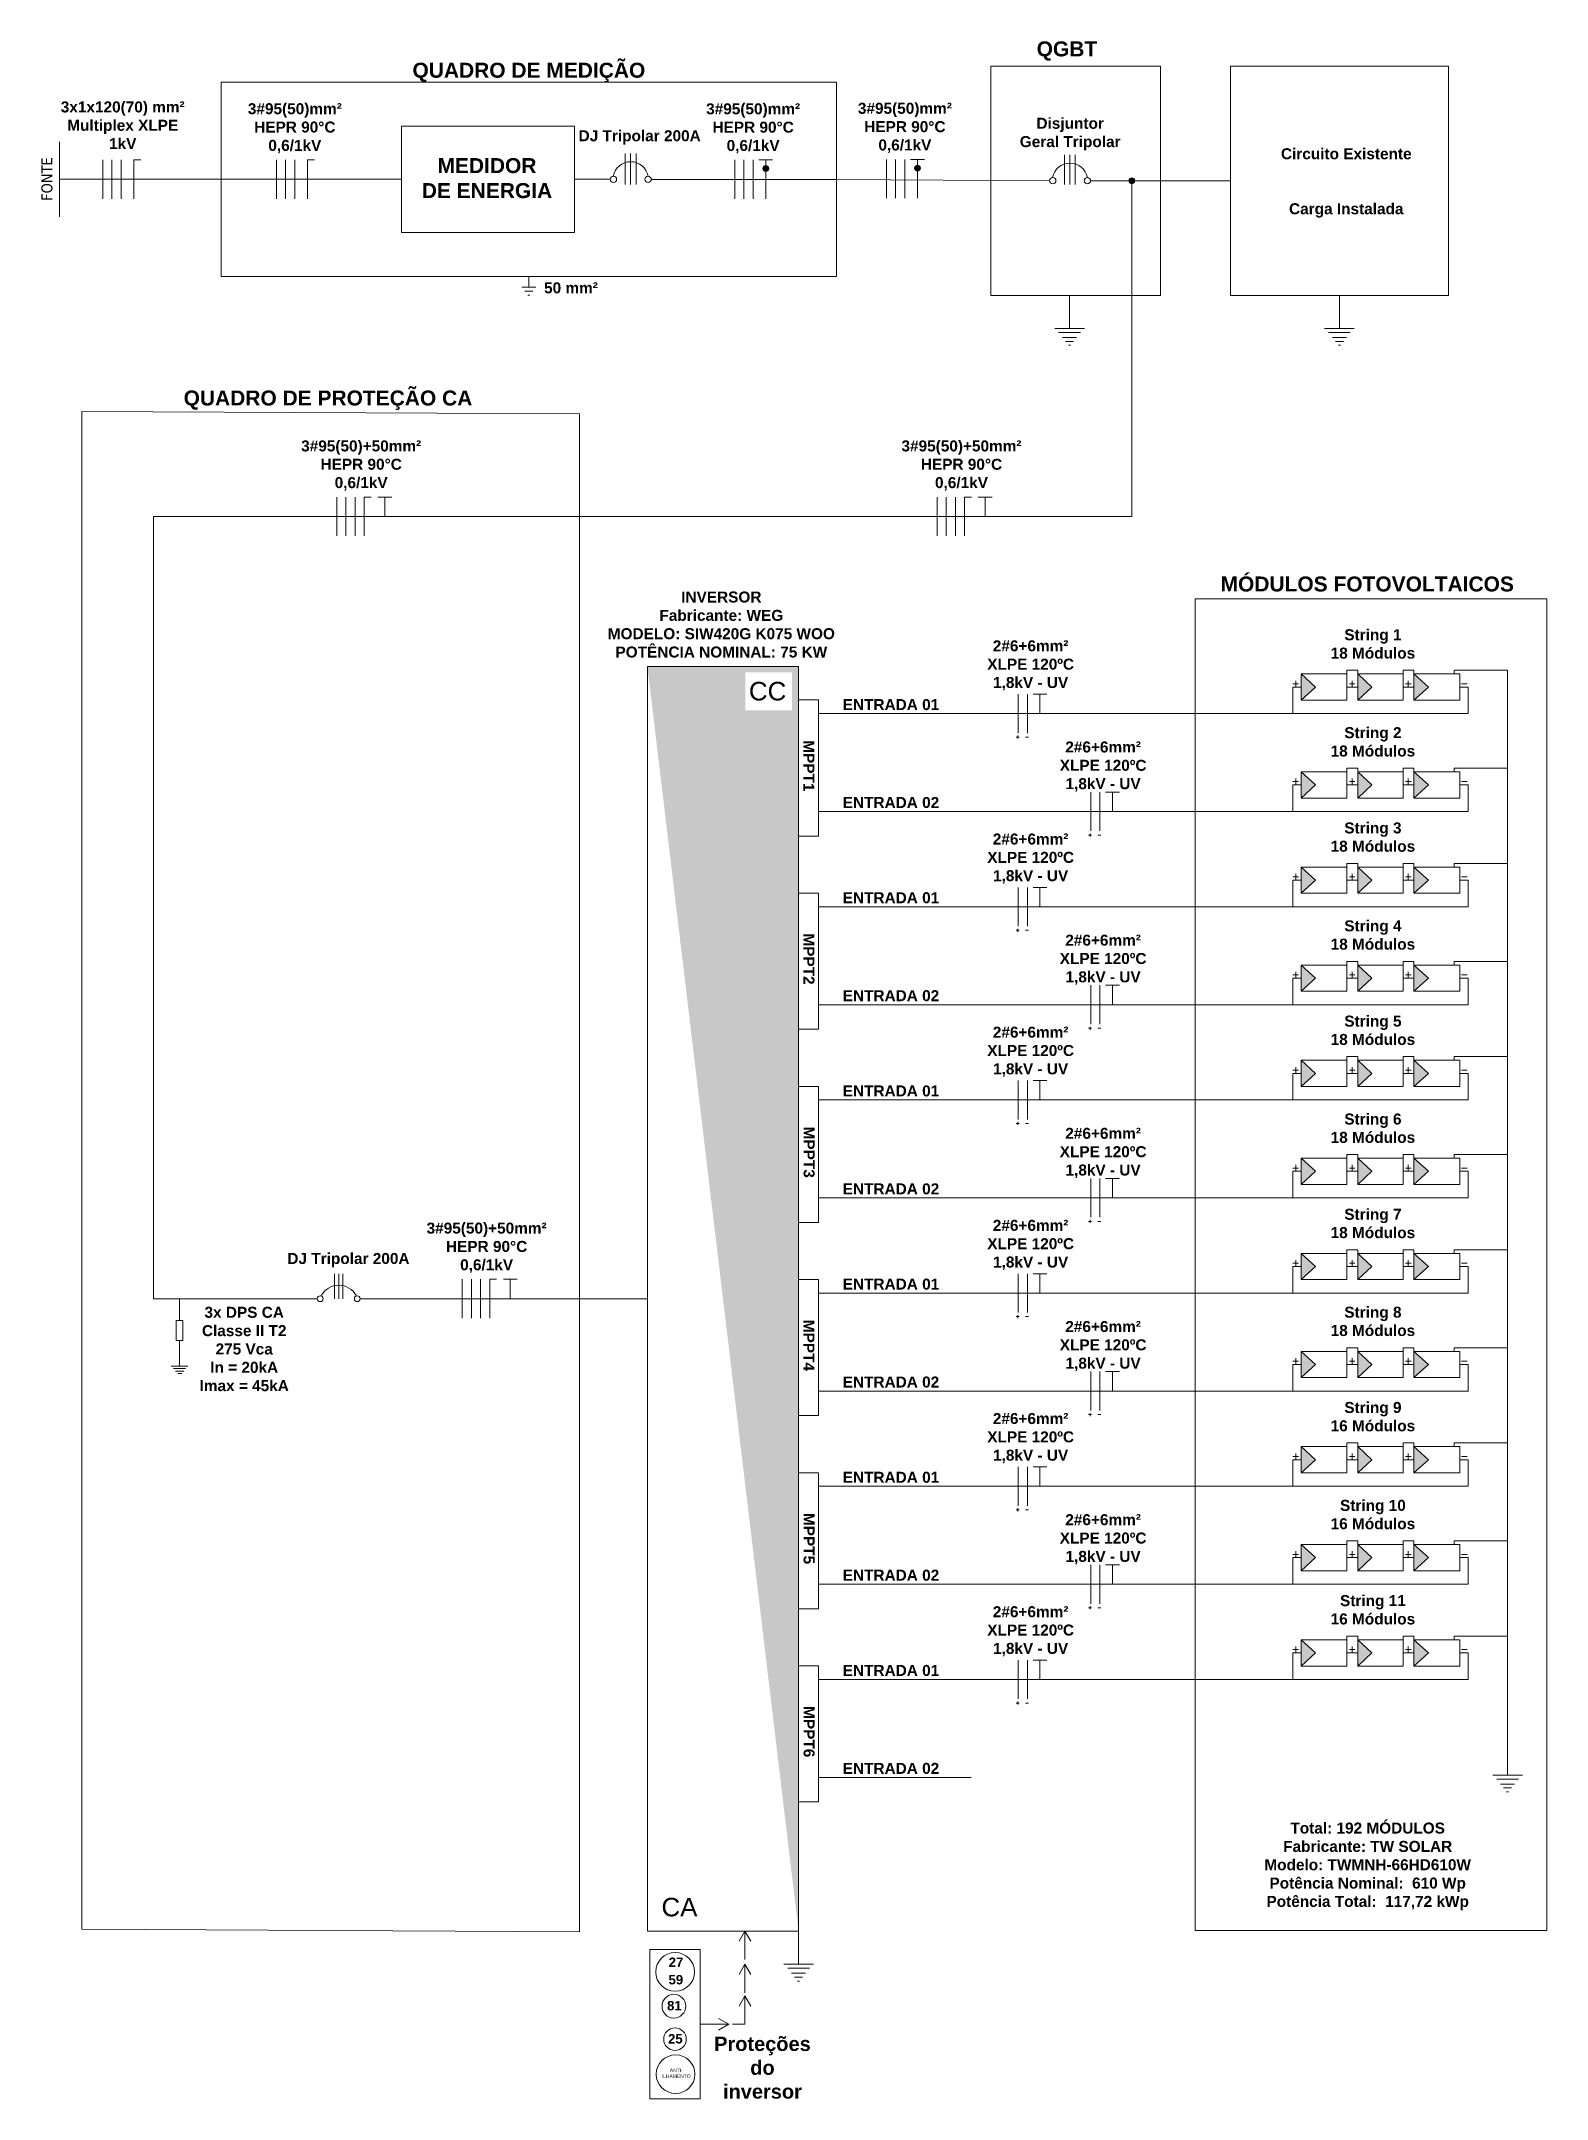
# Model space of a CAD drawing. Header units: millimetres. Extents: x 3949 to 6078, y -1974 to -943.
# Drawn here: x 5375 to 5439.7, y -1973.7 to -1885.3 of the extents above; entities that cross this region are included whole.
import ezdxf

# ---------------------------------------------------------------- set-up
doc = ezdxf.new("R2010")
doc.units = ezdxf.units.MM
doc.layers.add('DESENHO', color=7, linetype='Continuous', lineweight=0)
doc.layers.add('Terxto ok', color=3, linetype='Continuous')
doc.styles.add('Annotative', font='arial.ttf')
doc.styles.add('PDF Arial', font='arial.ttf')
doc.styles.get("Standard").update_dxf_attribs({"font": 'arial.ttf'})

msp = doc.modelspace()

# ---------------------------------------------------------------- texts
at = {"layer": 'DESENHO', "lineweight": 0, "attachment_point": 9}
for s, width, gutter_width, heights, insert, char_height, style in [('\\pxql;{\\fArial|b1|i0|c0|p34;QGBT}', 6.70525, 12.5, [1.691], (5424.487, -1886.141), 0.64396, 'PDF Arial'), ('\\pxqc;{\\fArial|b1|i0|c0|p34;QUADRO DE MEDIÇÃO}', 26.41348, 18.41, [2.491], (5409.19, -1887.068), 0.64396, 'PDF Arial'), ('\\pxqc;{\\fArial|b1|i0|c0|p34;3#95(50)mm²\\PHEPR 90°C\\P0,6/1kV}', 5.84228, 12.5, [2.858], (5388.858, -1890.121), 0.47231, 'PDF Arial'), ('\\pxqc;{\\fArial|b1|i0|c0|p34;3#95(50)mm²\\PHEPR 90°C\\P0,6/1kV}', 5.84228, 12.5, [2.858], (5408.532, -1890.126), 0.47231, 'PDF Arial'), ('\\pxqc;{\\fArial|b1|i0|c0|p34;3#95(50)mm²\\PHEPR 90°C\\P0,6/1kV}', 5.84228, 12.5, [2.858], (5415.047, -1890.104), 0.47231, 'PDF Arial'), ('{\\fArial|b1|i0|c0|p34;QUADRO DE PROTEÇÃO CA}', 14.79742, 3.948, [2.702], (5393.556, -1901.142), 0.64396, 'PDF Arial'), ('\\pxqc;{\\fArial|b1|i0|c0|p34;3#95(50)+50mm²\\PHEPR 90°C\\P0,6/1kV}', 5.84228, 12.5, [2.858], (5391.706, -1904.601), 0.47231, 'PDF Arial'), ('\\pxqc;{\\fArial|b1|i0|c0|p34;3#95(50)+50mm²\\PHEPR 90°C\\P0,6/1kV}', 5.84228, 12.5, [2.858], (5417.477, -1904.601), 0.47231, 'PDF Arial'), ('\\pxqc;{\\fArial|b1|i0|c0|p34;INVERSOR\\PFabricante: WEG\\PMODELO:^ISIW420G K075 WOO\\PPOTÊNCIA NOMINAL: 75 KW}', 16.39073, 12.5, [5.762], (5412.441, -1911.776), 0.47231, 'Annotative'), ('\\pxqc;{\\fArial|b1|i0|c0|p34;2#6+6mm²\\PXLPE 120ºC\\P1,8kV - UV}', 6.73784, 12.5, [3.186], (5420.893, -1913.184), 0.47231, 'PDF Arial'), ('\\pxqc;{\\fArial|b1|i0|c0|p34;ENTRADA 01}', 6.73784, 12.5, [3.186], (5414.897, -1914.033), 0.47231, 'PDF Arial'), ('\\pxqc;{\\fArial|b1|i0|c0|p34;2#6+6mm²\\PXLPE 120ºC\\P1,8kV - UV}', 6.73784, 12.5, [3.186], (5424.004, -1917.528), 0.47231, 'PDF Arial'), ('\\pxqc;{\\fArial|b1|i0|c0|p34;ENTRADA 02}', 6.73784, 12.5, [3.186], (5414.897, -1918.237), 0.47231, 'PDF Arial'), ('\\pxqc;{\\fArial|b1|i0|c0|p34;2#6+6mm²\\PXLPE 120ºC\\P1,8kV - UV}', 6.73784, 12.5, [3.186], (5420.893, -1921.479), 0.47231, 'PDF Arial'), ('\\pxqc;{\\fArial|b1|i0|c0|p34;ENTRADA 01}', 6.73784, 12.5, [3.186], (5414.897, -1922.327), 0.47231, 'PDF Arial'), ('\\pxqc;{\\fArial|b1|i0|c0|p34;2#6+6mm²\\PXLPE 120ºC\\P1,8kV - UV}', 6.73784, 12.5, [3.186], (5424.004, -1925.823), 0.47231, 'PDF Arial'), ('\\pxqc;{\\fArial|b1|i0|c0|p34;ENTRADA 02}', 6.73784, 12.5, [3.186], (5414.897, -1926.532), 0.47231, 'PDF Arial'), ('\\pxqc;{\\fArial|b1|i0|c0|p34;2#6+6mm²\\PXLPE 120ºC\\P1,8kV - UV}', 6.73784, 12.5, [3.186], (5420.893, -1929.773), 0.47231, 'PDF Arial'), ('\\pxqc;{\\fArial|b1|i0|c0|p34;ENTRADA 01}', 6.73784, 12.5, [3.186], (5414.897, -1930.622), 0.47231, 'PDF Arial'), ('\\pxqc;{\\fArial|b1|i0|c0|p34;2#6+6mm²\\PXLPE 120ºC\\P1,8kV - UV}', 6.73784, 12.5, [3.186], (5424.004, -1934.117), 0.47231, 'PDF Arial'), ('\\pxqc;{\\fArial|b1|i0|c0|p34;ENTRADA 02}', 6.73784, 12.5, [3.186], (5414.897, -1934.827), 0.47231, 'PDF Arial'), ('\\pxqc;{\\fArial|b1|i0|c0|p34;3#95(50)+50mm²\\PHEPR 90°C\\P0,6/1kV}', 5.84228, 12.5, [2.858], (5397.091, -1938.187), 0.47231, 'PDF Arial'), ('\\pxqc;{\\fArial|b1|i0|c0|p34;2#6+6mm²\\PXLPE 120ºC\\P1,8kV - UV}', 6.73784, 12.5, [3.186], (5420.893, -1938.068), 0.47231, 'PDF Arial'), ('\\pxqc;{\\fArial|b1|i0|c0|p34;ENTRADA 01}', 6.73784, 12.5, [3.186], (5414.897, -1938.917), 0.47231, 'PDF Arial'), ('\\pxqc;{\\fArial|b1|i0|c0|p34;2#6+6mm²\\PXLPE 120ºC\\P1,8kV - UV}', 6.73784, 12.5, [3.186], (5424.004, -1942.412), 0.47231, 'PDF Arial'), ('\\pxqc;{\\fArial|b1|i0|c0|p34;ENTRADA 02}', 6.73784, 12.5, [3.186], (5414.897, -1943.121), 0.47231, 'PDF Arial'), ('\\pxqc;{\\fArial|b1|i0|c0|p34;2#6+6mm²\\PXLPE 120ºC\\P1,8kV - UV}', 6.73784, 12.5, [3.186], (5420.893, -1946.363), 0.47231, 'PDF Arial'), ('\\pxqc;{\\fArial|b1|i0|c0|p34;ENTRADA 01}', 6.73784, 12.5, [3.186], (5414.897, -1947.212), 0.47231, 'PDF Arial'), ('\\pxqc;{\\fArial|b1|i0|c0|p34;2#6+6mm²\\PXLPE 120ºC\\P1,8kV - UV}', 6.73784, 12.5, [3.186], (5424.004, -1950.707), 0.47231, 'PDF Arial'), ('\\pxqc;{\\fArial|b1|i0|c0|p34;ENTRADA 02}', 6.73784, 12.5, [3.186], (5414.897, -1951.416), 0.47231, 'PDF Arial'), ('\\pxqc;{\\fArial|b1|i0|c0|p34;2#6+6mm²\\PXLPE 120ºC\\P1,8kV - UV}', 6.73784, 12.5, [3.186], (5420.893, -1954.658), 0.47231, 'PDF Arial'), ('\\pxqc;{\\fArial|b1|i0|c0|p34;ENTRADA 01}', 6.73784, 12.5, [3.186], (5414.897, -1955.506), 0.47231, 'PDF Arial'), ('\\pxqc;{\\fArial|b1|i0|c0|p34;ENTRADA 02}', 6.73784, 12.5, [3.186], (5414.897, -1959.711), 0.47231, 'PDF Arial'), ('\\pxqc;{\\fArial|b1|i0|c0|p34;Proteções \\Pdo inversor}', 1.56579, 12.5, [0], (5406.794, -1973.658), 0.614, 'PDF Arial')]:
    msp.add_mtext_dynamic_manual_height_columns(s, width=width, gutter_width=gutter_width, heights=heights, dxfattribs=dict(at, insert=insert, char_height=char_height, style=style))
at = {"layer": 'DESENHO', "lineweight": 0, "style": 'PDF Arial'}
for s, insert, char_height, width, attachment_point in [('\\pxqc;{\\fArial|b1|i0|c0|p34;3x1x120(70) mm²\\PMultiplex XLPE \\P1kV }', (5374.319, -1887.892), 0.4723, 8.45795, 1), ('\\pxqc;{\\fArial|b1|i0|c0|p34;Disjuntor \\PGeral Tripolar}', (5422.157, -1889.995), 0.47231, 5.87072, 9), ('\\pxqc;{\\fArial|b1|i0|c0|p34;DJ Tripolar 200A}', (5403.436, -1889.744), 0.47231, 5.3936, 9), ('\\pxqc;{\\fArial|b1|i0|c0|p34;Circuito Existente\\P\\P\\PCarga Instalada }', (5431.074, -1891.392), 0.4723, 9.94411, 5), ('\\pxqc;{\\fArial|b1|i0|c0|p34;MEDIDOR DE ENERGIA}', (5397.049, -1892.051), 0.64396, 5.72787, 9), ('{\\fArial|b1|i0|c0|p34;MÓDULOS FOTOVOLTAICOS}', (5425.678, -1908.943), 0.64396, 13.89124, 7), ('\\pxqc;{\\fArial|b1|i0|c0|p34;String 1\\P18 Módulos}', (5434.713, -1911.822), 0.47231, 4.98963, 9), ('\\pxqc;{\\fArial|b1|i0|c0|p34;String 2\\P18 Módulos}', (5434.713, -1916.026), 0.47231, 4.98963, 9), ('\\pxqc;{\\fArial|b1|i0|c0|p34;String 3\\P18 Módulos}', (5434.713, -1920.116), 0.47231, 4.98963, 9), ('\\pxqc;{\\fArial|b1|i0|c0|p34;String 4\\P18 Módulos}', (5434.713, -1924.321), 0.47231, 4.98963, 9), ('\\pxqc;{\\fArial|b1|i0|c0|p34;String 5\\P18 Módulos}', (5434.713, -1928.411), 0.47231, 4.98963, 9), ('\\pxqc;{\\fArial|b1|i0|c0|p34;String 6\\P18 Módulos}', (5434.713, -1932.616), 0.47231, 4.98963, 9), ('\\pxqc;{\\fArial|b1|i0|c0|p34;String 7\\P18 Módulos}', (5434.713, -1936.706), 0.47231, 4.98963, 9), ('\\pxqc;{\\fArial|b1|i0|c0|p34;DJ Tripolar 200A}', (5391.255, -1937.952), 0.47231, 6.03391, 9), ('\\pxqc;{\\fArial|b1|i0|c0|p34;3x DPS CA\\PClasse II T2\\P275 Vca\\PIn = 20kA\\PImax = 45kA}', (5386.258, -1943.277), 0.47231, 4.98963, 9), ('\\pxqc;{\\fArial|b1|i0|c0|p34;String 8\\P18 Módulos}', (5434.713, -1940.91), 0.47231, 4.98963, 9), ('\\pxqc;{\\fArial|b1|i0|c0|p34;String 9\\P16 Módulos}', (5434.713, -1945.001), 0.47231, 4.98963, 9), ('\\pxqc;{\\fArial|b1|i0|c0|p34;String 10\\P16 Módulos}', (5434.713, -1949.205), 0.47231, 4.98963, 9), ('\\pxqc;{\\fArial|b1|i0|c0|p34;String 11\\P16 Módulos}', (5434.713, -1953.295), 0.47231, 4.98963, 9)]:
    msp.add_mtext(s, dxfattribs=dict(at, insert=insert, char_height=char_height, width=width, attachment_point=attachment_point))
at = {"layer": 'DESENHO', "lineweight": 0, "insert": (5375.296, -1892.162), "char_height": 0.47332, "attachment_point": 4, "rotation": 90}
msp.add_mtext('{\\fTahoma|b0|i0|c0|p34;FONTE}', dxfattribs=at)
at = {"layer": 'DESENHO', "color": 3, "lineweight": 0, "insert": (5398.946, -1896.138), "char_height": 0.47231, "width": 5.3936, "attachment_point": 9, "style": 'PDF Arial'}
msp.add_mtext('{\\fArial|b1|i0|c0|p34;50 mm²}', dxfattribs=at)
at = {"layer": 'DESENHO', "lineweight": 0, "char_height": 0.7958, "attachment_point": 9, "style": 'PDF Arial'}
for s, insert in [('CC', (5407.035, -1913.623)), ('CA', (5403.221, -1965.834))]:
    msp.add_mtext(s, dxfattribs=dict(at, insert=insert))
at = {"layer": 'DESENHO', "lineweight": 0, "char_height": 0.47231, "attachment_point": 9, "rotation": 270, "style": 'PDF Arial'}
for s, insert in [('\\pxi4.60266;{\\fArial|b1|i0|c0|p34;MPPT1}', (5407.771, -1917.52)), ('\\pxi4.60266;{\\fArial|b1|i0|c0|p34;MPPT2}', (5407.771, -1925.815)), ('\\pxi4.60266;{\\fArial|b1|i0|c0|p34;MPPT3}', (5407.771, -1934.11)), ('\\pxi4.60266;{\\fArial|b1|i0|c0|p34;MPPT4}', (5407.771, -1942.405)), ('\\pxi4.60266;{\\fArial|b1|i0|c0|p34;MPPT5}', (5407.771, -1950.699)), ('\\pxi4.60266;{\\fArial|b1|i0|c0|p34;MPPT6}', (5407.771, -1958.994))]:
    msp.add_mtext_dynamic_manual_height_columns(s, width=5.13617, gutter_width=27.451, heights=[1.382], dxfattribs=dict(at, insert=insert))
at = {"layer": 'DESENHO', "lineweight": 0, "char_height": 0.40346, "attachment_point": 3}
for s, width, heights, insert in [('\\pxql;{\\fArial|b1|i0|c0|p34;27}', 3.9314, [0.102], (5405.918, -1967.59)), ('\\pxql;{\\fArial|b1|i0|c0|p34;59}', 3.9314, [0.102], (5405.911, -1968.341)), ('\\pxql;{\\fArial|b1|i0|c0|p34;81}', 3.9314, [0.102], (5405.848, -1969.455)), ('\\pxql;{\\fArial|b1|i0|c0|p34;25}', 3.9314, [0.102], (5405.89, -1970.878)), ('\\pxqc;{\\H0.375x;ANTI-\\PILHAMENTO}', 1.94381, [0.999], (5403.282, -1972.357))]:
    msp.add_mtext_dynamic_manual_height_columns(s, width=width, gutter_width=12.5, heights=heights, dxfattribs=dict(at, insert=insert))
at = {"layer": 'Terxto ok', "color": 0, "lineweight": 0, "insert": (5438.004, -1965.559, 330.515), "char_height": 0.47231, "width": 12.02187, "attachment_point": 9, "style": 'Annotative'}
msp.add_mtext('\\pxqc,t12;{\\fArial|b1|i0|c0|p34;Total: 192 MÓDULOS \\P\\ptz;Fabricante: TW SOLAR\\PModelo: TWMNH-66HD610W\\PPotência Nominal:  610 Wp\\PPotência Total:  117,72 kWp}', dxfattribs=at)

# ---------------------------------------------------------------- hatches: boundary and pattern name
at = {"layer": 'DESENHO', "lineweight": 0}
h = msp.add_hatch(color=256, dxfattribs=at)
h.dxf.hatch_style = 1
h.paths.add_polyline_path([(5406.153, -1890.65, 0.414214), (5406.028, -1890.775, 0.414214), (5406.153, -1890.9)])
h.paths.add_polyline_path([(5406.277, -1890.775, 0.414214), (5406.153, -1890.65), (5406.153, -1890.9, 0.414214)])
h = msp.add_hatch(color=256, dxfattribs=at)
h.dxf.hatch_style = 1
h.paths.add_polyline_path([(5412.667, -1890.628, 0.414214), (5412.542, -1890.753, 0.414214), (5412.667, -1890.878)])
h.paths.add_polyline_path([(5412.792, -1890.753, 0.414214), (5412.667, -1890.628), (5412.667, -1890.878, 0.414214)])
h = msp.add_hatch(color=256, dxfattribs=at)
h.dxf.hatch_style = 1
h.paths.add_polyline_path([(5421.993, -1891.295, 0.414214), (5421.868, -1891.17), (5421.868, -1891.42, 0.414214)])
h.paths.add_polyline_path([(5421.868, -1891.17, 0.414214), (5421.743, -1891.295, 0.414214), (5421.868, -1891.42)])
h = msp.add_hatch(color=256, dxfattribs=at)
h.dxf.hatch_style = 1
h.paths.add_polyline_path([(5407.561, -1912.148), (5401.072, -1912.148), (5407.561, -1966.452)])
h.paths.add_polyline_path([(5405.275, -1914.044), (5407.278, -1914.044), (5407.278, -1912.404), (5405.275, -1912.404)], flags=16)
h = msp.add_hatch(color=256, dxfattribs=at)
h.dxf.hatch_style = 1
h.paths.add_polyline_path([(5434.601, -1913.036), (5433.975, -1912.473), (5433.975, -1913.599)])
h.paths.add_polyline_path([(5432.176, -1913.036), (5431.566, -1912.473), (5431.566, -1913.599)])
h.paths.add_polyline_path([(5429.141, -1913.599), (5429.751, -1913.036), (5429.141, -1912.473)])
h = msp.add_hatch(color=256, dxfattribs=at)
h.dxf.hatch_style = 1
h.paths.add_polyline_path([(5434.601, -1917.24), (5433.975, -1916.677), (5433.975, -1917.803)])
h.paths.add_polyline_path([(5432.176, -1917.24), (5431.566, -1916.677), (5431.566, -1917.803)])
h.paths.add_polyline_path([(5429.141, -1917.803), (5429.751, -1917.24), (5429.141, -1916.677)])
h = msp.add_hatch(color=256, dxfattribs=at)
h.dxf.hatch_style = 1
h.paths.add_polyline_path([(5434.601, -1921.331), (5433.975, -1920.767), (5433.975, -1921.894)])
h.paths.add_polyline_path([(5432.176, -1921.331), (5431.566, -1920.767), (5431.566, -1921.894)])
h.paths.add_polyline_path([(5429.141, -1921.894), (5429.751, -1921.331), (5429.141, -1920.767)])
h = msp.add_hatch(color=256, dxfattribs=at)
h.dxf.hatch_style = 1
h.paths.add_polyline_path([(5434.601, -1925.535), (5433.975, -1924.972), (5433.975, -1926.098)])
h.paths.add_polyline_path([(5432.176, -1925.535), (5431.566, -1924.972), (5431.566, -1926.098)])
h.paths.add_polyline_path([(5429.141, -1926.098), (5429.751, -1925.535), (5429.141, -1924.972)])
h = msp.add_hatch(color=256, dxfattribs=at)
h.dxf.hatch_style = 1
h.paths.add_polyline_path([(5434.601, -1929.625), (5433.975, -1929.062), (5433.975, -1930.188)])
h.paths.add_polyline_path([(5432.176, -1929.625), (5431.566, -1929.062), (5431.566, -1930.188)])
h.paths.add_polyline_path([(5429.141, -1930.188), (5429.751, -1929.625), (5429.141, -1929.062)])
h = msp.add_hatch(color=256, dxfattribs=at)
h.dxf.hatch_style = 1
h.paths.add_polyline_path([(5434.601, -1933.83), (5433.975, -1933.267), (5433.975, -1934.393)])
h.paths.add_polyline_path([(5432.176, -1933.83), (5431.566, -1933.267), (5431.566, -1934.393)])
h.paths.add_polyline_path([(5429.141, -1934.393), (5429.751, -1933.83), (5429.141, -1933.267)])
h = msp.add_hatch(color=256, dxfattribs=at)
h.dxf.hatch_style = 1
h.paths.add_polyline_path([(5434.601, -1937.92), (5433.975, -1937.357), (5433.975, -1938.483)])
h.paths.add_polyline_path([(5432.176, -1937.92), (5431.566, -1937.357), (5431.566, -1938.483)])
h.paths.add_polyline_path([(5429.141, -1938.483), (5429.751, -1937.92), (5429.141, -1937.357)])
h = msp.add_hatch(color=256, dxfattribs=at)
h.dxf.hatch_style = 1
h.paths.add_polyline_path([(5434.601, -1942.124), (5433.975, -1941.561), (5433.975, -1942.688)])
h.paths.add_polyline_path([(5432.176, -1942.124), (5431.566, -1941.561), (5431.566, -1942.688)])
h.paths.add_polyline_path([(5429.141, -1942.688), (5429.751, -1942.124), (5429.141, -1941.561)])
h = msp.add_hatch(color=256, dxfattribs=at)
h.dxf.hatch_style = 1
h.paths.add_polyline_path([(5434.601, -1946.215), (5433.975, -1945.652), (5433.975, -1946.778)])
h.paths.add_polyline_path([(5432.176, -1946.215), (5431.566, -1945.652), (5431.566, -1946.778)])
h.paths.add_polyline_path([(5429.141, -1946.778), (5429.751, -1946.215), (5429.141, -1945.652)])
h = msp.add_hatch(color=256, dxfattribs=at)
h.dxf.hatch_style = 1
h.paths.add_polyline_path([(5434.601, -1950.419), (5433.975, -1949.856), (5433.975, -1950.982)])
h.paths.add_polyline_path([(5432.176, -1950.419), (5431.566, -1949.856), (5431.566, -1950.982)])
h.paths.add_polyline_path([(5429.141, -1950.982), (5429.751, -1950.419), (5429.141, -1949.856)])
h = msp.add_hatch(color=256, dxfattribs=at)
h.dxf.hatch_style = 1
h.paths.add_polyline_path([(5434.601, -1954.51), (5433.975, -1953.946), (5433.975, -1955.073)])
h.paths.add_polyline_path([(5432.176, -1954.51), (5431.566, -1953.946), (5431.566, -1955.073)])
h.paths.add_polyline_path([(5429.141, -1955.073), (5429.751, -1954.51), (5429.141, -1953.946)])

# ---------------------------------------------------------------- linework, layer by layer
for p, q in [((5375.834, -1892.846), (5375.834, -1889.621)), ((5377.689, -1892.068), (5377.689, -1890.399)), ((5378.085, -1892.068), (5378.085, -1890.399)), ((5378.48, -1892.068), (5378.48, -1890.399)), ((5379.023, -1892.068), (5379.023, -1890.399)), ((5379.023, -1890.399), (5379.32, -1890.399)), ((5385.144, -1892.068), (5385.144, -1890.399)), ((5385.54, -1892.068), (5385.54, -1890.399)), ((5385.935, -1892.068), (5385.935, -1890.399)), ((5386.478, -1892.068), (5386.478, -1890.399)), ((5386.478, -1890.399), (5386.775, -1890.399)), ((5400.116, -1891.465), (5400.116, -1890.126)), ((5400.353, -1891.465), (5400.353, -1890.126)), ((5400.59, -1891.465), (5400.59, -1890.126)), ((5404.819, -1892.073), (5404.819, -1890.404)), ((5405.214, -1892.073), (5405.214, -1890.404)), ((5405.609, -1892.073), (5405.609, -1890.404)), ((5405.856, -1890.404), (5406.153, -1890.404)), ((5406.153, -1892.073), (5406.153, -1890.404)), ((5406.153, -1890.404), (5406.449, -1890.404)), ((5411.333, -1892.051), (5411.333, -1890.382)), ((5411.728, -1892.051), (5411.728, -1890.382)), ((5412.123, -1892.051), (5412.123, -1890.382)), ((5412.37, -1890.382), (5412.667, -1890.382)), ((5412.667, -1892.051), (5412.667, -1890.382)), ((5412.667, -1890.382), (5412.964, -1890.382)), ((5418.984, -1891.455), (5418.984, -1890.188)), ((5419.213, -1891.455), (5419.213, -1890.188)), ((5419.441, -1891.455), (5419.441, -1890.188)), ((5387.733, -1906.549), (5387.733, -1904.88)), ((5388.129, -1906.549), (5388.129, -1904.88)), ((5388.524, -1906.549), (5388.524, -1904.88)), ((5388.919, -1906.549), (5388.919, -1904.88)), ((5389.216, -1904.88), (5388.919, -1904.88)), ((5389.799, -1904.88), (5389.503, -1904.88)), ((5389.799, -1905.714), (5389.799, -1904.88)), ((5390.096, -1904.88), (5389.799, -1904.88)), ((5413.505, -1906.549), (5413.505, -1904.88)), ((5413.9, -1906.549), (5413.9, -1904.88)), ((5414.295, -1906.549), (5414.295, -1904.88)), ((5414.69, -1906.549), (5414.69, -1904.88)), ((5414.987, -1904.88), (5414.69, -1904.88)), ((5415.571, -1904.88), (5415.274, -1904.88)), ((5415.571, -1905.714), (5415.571, -1904.88)), ((5415.867, -1904.88), (5415.571, -1904.88)), ((5435.7, -1912.316), (5435.7, -1912.316)), ((5416.904, -1915.187), (5417.033, -1915.187)), ((5416.969, -1915.123), (5416.969, -1915.252)), ((5417.3, -1915.187), (5417.428, -1915.187)), ((5435.7, -1916.521), (5435.7, -1916.521)), ((5420.015, -1919.392), (5420.144, -1919.392)), ((5420.079, -1919.328), (5420.079, -1919.456)), ((5420.41, -1919.392), (5420.539, -1919.392)), ((5435.7, -1920.611), (5435.7, -1920.611)), ((5416.969, -1923.418), (5416.969, -1923.546)), ((5416.904, -1923.482), (5417.033, -1923.482)), ((5417.3, -1923.482), (5417.428, -1923.482)), ((5435.7, -1924.815), (5435.7, -1924.815)), ((5420.015, -1927.687), (5420.144, -1927.687)), ((5420.079, -1927.622), (5420.079, -1927.751)), ((5420.41, -1927.687), (5420.539, -1927.687)), ((5435.7, -1928.906), (5435.7, -1928.906)), ((5416.904, -1931.777), (5417.033, -1931.777)), ((5416.969, -1931.713), (5416.969, -1931.841)), ((5417.3, -1931.777), (5417.428, -1931.777)), ((5435.7, -1933.11), (5435.7, -1933.11)), ((5420.015, -1935.981), (5420.144, -1935.981)), ((5420.079, -1935.917), (5420.079, -1936.045)), ((5420.41, -1935.981), (5420.539, -1935.981)), ((5435.7, -1937.201), (5435.7, -1937.201)), ((5393.119, -1940.134), (5393.119, -1938.465)), ((5393.514, -1940.134), (5393.514, -1938.465)), ((5393.909, -1940.134), (5393.909, -1938.465)), ((5394.304, -1940.134), (5394.304, -1938.465)), ((5394.601, -1938.465), (5394.304, -1938.465)), ((5395.184, -1938.465), (5394.888, -1938.465)), ((5395.184, -1939.3), (5395.184, -1938.465)), ((5395.481, -1938.465), (5395.184, -1938.465)), ((5416.904, -1940.072), (5417.033, -1940.072)), ((5416.969, -1940.008), (5416.969, -1940.136)), ((5417.3, -1940.072), (5417.428, -1940.072)), ((5435.7, -1941.405), (5435.7, -1941.405)), ((5420.015, -1944.276), (5420.144, -1944.276)), ((5420.079, -1944.212), (5420.079, -1944.34)), ((5420.41, -1944.276), (5420.539, -1944.276)), ((5435.7, -1945.495), (5435.7, -1945.495)), ((5416.904, -1948.366), (5417.033, -1948.366)), ((5416.969, -1948.302), (5416.969, -1948.431)), ((5417.3, -1948.366), (5417.428, -1948.366)), ((5435.7, -1949.7), (5435.7, -1949.7)), ((5420.015, -1952.571), (5420.144, -1952.571)), ((5420.079, -1952.507), (5420.079, -1952.635)), ((5420.41, -1952.571), (5420.539, -1952.571)), ((5435.7, -1953.79), (5435.7, -1953.79)), ((5416.904, -1956.661), (5417.033, -1956.661)), ((5416.969, -1956.597), (5416.969, -1956.725)), ((5417.3, -1956.661), (5417.428, -1956.661)), ((5405.26, -1966.452), (5405.008, -1966.889)), ((5405.26, -1967.673), (5405.26, -1966.452)), ((5405.26, -1966.452), (5405.512, -1966.889)), ((5407.561, -1967.876), (5407.561, -1966.452)), ((5405.26, -1967.882), (5405.008, -1968.319)), ((5405.26, -1969.103), (5405.26, -1967.882)), ((5405.26, -1967.882), (5405.512, -1968.319)), ((5405.26, -1969.236), (5405.008, -1969.673)), ((5405.26, -1970.457), (5405.26, -1969.236)), ((5405.26, -1969.236), (5405.512, -1969.673)), ((5404.562, -1970.457), (5404.126, -1970.205)), ((5403.341, -1970.457), (5403.341, -1970.457)), ((5403.341, -1970.457), (5404.562, -1970.457)), ((5404.562, -1970.457), (5404.126, -1970.709)), ((5405.26, -1970.457), (5404.727, -1970.457))]:
    msp.add_line(p, q, dxfattribs=at)
at = {"layer": 'DESENHO', "color": 5, "lineweight": 0}
for p, q in [((5375.834, -1891.234), (5390.512, -1891.234)), ((5399.478, -1891.234), (5397.936, -1891.234)), ((5409.189, -1891.239), (5401.238, -1891.239)), ((5418.338, -1891.295), (5409.189, -1891.239)), ((5420.098, -1891.295), (5426.102, -1891.295)), ((5421.868, -1891.295), (5421.868, -1905.714)), ((5379.871, -1905.714), (5421.868, -1905.714)), ((5379.871, -1905.714), (5379.871, -1939.3)), ((5416.992, -1915.013), (5416.992, -1913.344)), ((5417.387, -1915.013), (5417.387, -1913.344)), ((5418.222, -1913.344), (5417.629, -1913.344)), ((5417.925, -1914.178), (5417.925, -1913.344)), ((5429.141, -1913.036), (5428.78, -1913.036)), ((5428.78, -1913.036), (5428.78, -1914.178)), ((5436.307, -1913.036), (5435.946, -1913.036)), ((5436.307, -1913.036), (5436.307, -1914.178)), ((5408.415, -1914.178), (5436.307, -1914.178)), ((5429.141, -1917.24), (5428.78, -1917.24)), ((5428.78, -1917.24), (5428.78, -1918.382)), ((5436.307, -1917.24), (5435.946, -1917.24)), ((5436.307, -1917.24), (5436.307, -1918.382)), ((5420.102, -1919.217), (5420.102, -1917.548)), ((5420.498, -1919.217), (5420.498, -1917.548)), ((5421.333, -1917.548), (5420.739, -1917.548)), ((5421.036, -1918.382), (5421.036, -1917.548)), ((5408.415, -1918.382), (5436.307, -1918.382)), ((5416.992, -1923.307), (5416.992, -1921.638)), ((5417.387, -1923.307), (5417.387, -1921.638)), ((5418.222, -1921.638), (5417.629, -1921.638)), ((5417.925, -1922.473), (5417.925, -1921.638)), ((5429.141, -1921.331), (5428.78, -1921.331)), ((5428.78, -1921.331), (5428.78, -1922.473)), ((5436.307, -1921.331), (5435.946, -1921.331)), ((5436.307, -1921.331), (5436.307, -1922.473)), ((5408.415, -1922.473), (5436.307, -1922.473)), ((5420.102, -1927.512), (5420.102, -1925.843)), ((5420.498, -1927.512), (5420.498, -1925.843)), ((5421.333, -1925.843), (5420.739, -1925.843)), ((5421.036, -1926.677), (5421.036, -1925.843)), ((5429.141, -1925.535), (5428.78, -1925.535)), ((5428.78, -1925.535), (5428.78, -1926.677)), ((5436.307, -1925.535), (5435.946, -1925.535)), ((5436.307, -1925.535), (5436.307, -1926.677)), ((5408.415, -1926.677), (5436.307, -1926.677)), ((5429.141, -1929.625), (5428.78, -1929.625)), ((5428.78, -1929.625), (5428.78, -1930.768)), ((5436.307, -1929.625), (5435.946, -1929.625)), ((5436.307, -1929.625), (5436.307, -1930.768)), ((5416.992, -1931.602), (5416.992, -1929.933)), ((5417.387, -1931.602), (5417.387, -1929.933)), ((5418.222, -1929.933), (5417.629, -1929.933)), ((5417.925, -1930.768), (5417.925, -1929.933)), ((5408.415, -1930.768), (5436.307, -1930.768)), ((5429.141, -1933.83), (5428.78, -1933.83)), ((5428.78, -1933.83), (5428.78, -1934.972)), ((5436.307, -1933.83), (5435.946, -1933.83)), ((5436.307, -1933.83), (5436.307, -1934.972)), ((5420.102, -1935.806), (5420.102, -1934.138)), ((5420.498, -1935.806), (5420.498, -1934.138)), ((5421.333, -1934.138), (5420.739, -1934.138)), ((5421.036, -1934.972), (5421.036, -1934.138)), ((5408.415, -1934.972), (5436.307, -1934.972)), ((5416.992, -1939.897), (5416.992, -1938.228)), ((5417.387, -1939.897), (5417.387, -1938.228)), ((5418.222, -1938.228), (5417.629, -1938.228)), ((5417.925, -1939.062), (5417.925, -1938.228)), ((5429.141, -1937.92), (5428.78, -1937.92)), ((5428.78, -1937.92), (5428.78, -1939.062)), ((5436.307, -1937.92), (5435.946, -1937.92)), ((5436.307, -1937.92), (5436.307, -1939.062)), ((5379.871, -1939.3), (5386.901, -1939.3)), ((5380.985, -1940.231), (5380.985, -1939.3)), ((5388.741, -1939.3), (5401.072, -1939.3)), ((5408.415, -1939.062), (5436.307, -1939.062)), ((5420.102, -1944.101), (5420.102, -1942.432)), ((5420.498, -1944.101), (5420.498, -1942.432)), ((5421.333, -1942.432), (5420.739, -1942.432)), ((5421.036, -1943.267), (5421.036, -1942.432)), ((5429.141, -1942.124), (5428.78, -1942.124)), ((5428.78, -1942.124), (5428.78, -1943.267)), ((5436.307, -1942.124), (5435.946, -1942.124)), ((5436.307, -1942.124), (5436.307, -1943.267)), ((5408.415, -1943.267), (5436.307, -1943.267)), ((5429.141, -1946.215), (5428.78, -1946.215)), ((5428.78, -1946.215), (5428.78, -1947.357)), ((5436.307, -1946.215), (5435.946, -1946.215)), ((5436.307, -1946.215), (5436.307, -1947.357)), ((5416.992, -1948.192), (5416.992, -1946.523)), ((5417.387, -1948.192), (5417.387, -1946.523)), ((5418.222, -1946.523), (5417.629, -1946.523)), ((5417.925, -1947.357), (5417.925, -1946.523)), ((5408.415, -1947.357), (5436.307, -1947.357)), ((5420.102, -1952.396), (5420.102, -1950.727)), ((5420.498, -1952.396), (5420.498, -1950.727)), ((5421.333, -1950.727), (5420.739, -1950.727)), ((5421.036, -1951.562), (5421.036, -1950.727)), ((5429.141, -1950.419), (5428.78, -1950.419)), ((5428.78, -1950.419), (5428.78, -1951.562)), ((5436.307, -1950.419), (5435.946, -1950.419)), ((5436.307, -1950.419), (5436.307, -1951.562)), ((5408.415, -1951.562), (5436.307, -1951.562)), ((5416.992, -1956.486), (5416.992, -1954.817)), ((5417.387, -1956.486), (5417.387, -1954.817)), ((5418.222, -1954.817), (5417.629, -1954.817)), ((5417.925, -1955.652), (5417.925, -1954.817)), ((5429.141, -1954.51), (5428.78, -1954.51)), ((5428.78, -1954.51), (5428.78, -1955.652)), ((5436.307, -1954.51), (5435.946, -1954.51)), ((5436.307, -1954.51), (5436.307, -1955.652)), ((5408.415, -1955.652), (5436.307, -1955.652)), ((5408.415, -1959.856), (5414.976, -1959.856))]:
    msp.add_line(p, q, dxfattribs=at)
at = {"layer": 'DESENHO', "color": 3, "lineweight": 0}
for p, q in [((5395.983, -1895.872), (5395.983, -1895.407)), ((5395.94, -1896.212), (5396.025, -1896.212)), ((5419.194, -1897.642), (5419.194, -1896.218)), ((5430.78, -1897.642), (5430.78, -1896.218)), ((5419.151, -1898.364), (5419.236, -1898.364)), ((5430.737, -1898.364), (5430.822, -1898.364)), ((5435.7, -1912.316), (5437.998, -1912.316)), ((5435.7, -1912.316), (5435.7, -1912.473)), ((5437.998, -1912.316), (5437.998, -1959.758)), ((5435.7, -1916.521), (5437.998, -1916.521)), ((5435.7, -1916.521), (5435.7, -1916.677)), ((5435.7, -1920.611), (5437.998, -1920.611)), ((5435.7, -1920.611), (5435.7, -1920.767)), ((5435.7, -1924.815), (5437.998, -1924.815)), ((5435.7, -1924.815), (5435.7, -1924.972)), ((5435.7, -1928.906), (5437.998, -1928.906)), ((5435.7, -1928.906), (5435.7, -1929.062)), ((5435.7, -1933.11), (5437.998, -1933.11)), ((5435.7, -1933.11), (5435.7, -1933.267)), ((5435.7, -1937.201), (5437.998, -1937.201)), ((5435.7, -1937.201), (5435.7, -1937.357)), ((5435.7, -1941.405), (5437.998, -1941.405)), ((5435.7, -1941.405), (5435.7, -1941.561)), ((5435.7, -1945.495), (5437.998, -1945.495)), ((5435.7, -1945.495), (5435.7, -1945.652)), ((5435.7, -1949.7), (5437.998, -1949.7)), ((5435.7, -1949.7), (5435.7, -1949.856)), ((5435.7, -1953.79), (5437.998, -1953.79)), ((5435.7, -1953.79), (5435.7, -1953.946)), ((5437.956, -1960.48), (5438.041, -1960.48)), ((5407.519, -1968.598), (5407.603, -1968.598))]:
    msp.add_line(p, q, dxfattribs=at)
at = {"layer": 'DESENHO'}
for p, q in [((5408.415, -1913.593), (5408.415, -1914.764)), ((5408.415, -1914.764), (5408.415, -1915.935)), ((5408.415, -1921.887), (5408.415, -1923.058)), ((5408.415, -1923.058), (5408.415, -1924.23)), ((5408.415, -1930.182), (5408.415, -1931.353)), ((5408.415, -1931.353), (5408.415, -1932.524)), ((5408.415, -1938.477), (5408.415, -1939.648)), ((5408.415, -1939.648), (5408.415, -1940.819)), ((5408.415, -1947.943), (5408.415, -1949.114)), ((5408.415, -1956.237), (5408.415, -1957.409))]:
    msp.add_line(p, q, dxfattribs=at)
at = {"layer": 'DESENHO', "lineweight": 0}
for points in [[(5409.189, -1895.41), (5382.776, -1895.405), (5382.776, -1887.063), (5409.189, -1887.068)], [(5415.811, -1886.373), (5423.1, -1886.373), (5423.1, -1896.218), (5415.811, -1896.218)], [(5426.102, -1886.373), (5435.458, -1886.373), (5435.458, -1896.218), (5426.102, -1896.218)], [(5397.936, -1888.947), (5390.512, -1888.947), (5390.512, -1893.521), (5397.936, -1893.521)], [(5407.561, -1912.148), (5401.072, -1912.148), (5401.072, -1966.452), (5407.561, -1966.452)], [(5431.097, -1913.599), (5429.141, -1913.599), (5429.141, -1912.473), (5431.097, -1912.473)], [(5433.521, -1913.599), (5431.566, -1913.599), (5431.566, -1912.473), (5433.521, -1912.473)], [(5435.946, -1913.599), (5433.975, -1913.599), (5433.975, -1912.473), (5435.946, -1912.473)], [(5407.561, -1913.593), (5408.415, -1913.593), (5408.415, -1919.433), (5407.561, -1919.433)], [(5431.097, -1917.803), (5429.141, -1917.803), (5429.141, -1916.677), (5431.097, -1916.677)], [(5433.521, -1917.803), (5431.566, -1917.803), (5431.566, -1916.677), (5433.521, -1916.677)], [(5435.946, -1917.803), (5433.975, -1917.803), (5433.975, -1916.677), (5435.946, -1916.677)], [(5431.097, -1921.894), (5429.141, -1921.894), (5429.141, -1920.767), (5431.097, -1920.767)], [(5433.521, -1921.894), (5431.566, -1921.894), (5431.566, -1920.767), (5433.521, -1920.767)], [(5435.946, -1921.894), (5433.975, -1921.894), (5433.975, -1920.767), (5435.946, -1920.767)], [(5407.561, -1921.887), (5408.415, -1921.887), (5408.415, -1927.728), (5407.561, -1927.728)], [(5431.097, -1926.098), (5429.141, -1926.098), (5429.141, -1924.972), (5431.097, -1924.972)], [(5433.521, -1926.098), (5431.566, -1926.098), (5431.566, -1924.972), (5433.521, -1924.972)], [(5435.946, -1926.098), (5433.975, -1926.098), (5433.975, -1924.972), (5435.946, -1924.972)], [(5431.097, -1930.188), (5429.141, -1930.188), (5429.141, -1929.062), (5431.097, -1929.062)], [(5433.521, -1930.188), (5431.566, -1930.188), (5431.566, -1929.062), (5433.521, -1929.062)], [(5435.946, -1930.188), (5433.975, -1930.188), (5433.975, -1929.062), (5435.946, -1929.062)], [(5407.561, -1930.182), (5408.415, -1930.182), (5408.415, -1936.023), (5407.561, -1936.023)], [(5431.097, -1934.393), (5429.141, -1934.393), (5429.141, -1933.267), (5431.097, -1933.267)], [(5433.521, -1934.393), (5431.566, -1934.393), (5431.566, -1933.267), (5433.521, -1933.267)], [(5435.946, -1934.393), (5433.975, -1934.393), (5433.975, -1933.267), (5435.946, -1933.267)], [(5431.097, -1938.483), (5429.141, -1938.483), (5429.141, -1937.357), (5431.097, -1937.357)], [(5433.521, -1938.483), (5431.566, -1938.483), (5431.566, -1937.357), (5433.521, -1937.357)], [(5435.946, -1938.483), (5433.975, -1938.483), (5433.975, -1937.357), (5435.946, -1937.357)], [(5407.561, -1938.477), (5408.415, -1938.477), (5408.415, -1944.317), (5407.561, -1944.317)], [(5381.134, -1940.231), (5381.134, -1941.101), (5380.836, -1941.101), (5380.836, -1940.231)], [(5431.097, -1942.688), (5429.141, -1942.688), (5429.141, -1941.561), (5431.097, -1941.561)], [(5433.521, -1942.688), (5431.566, -1942.688), (5431.566, -1941.561), (5433.521, -1941.561)], [(5435.946, -1942.688), (5433.975, -1942.688), (5433.975, -1941.561), (5435.946, -1941.561)], [(5431.097, -1946.778), (5429.141, -1946.778), (5429.141, -1945.652), (5431.097, -1945.652)], [(5433.521, -1946.778), (5431.566, -1946.778), (5431.566, -1945.652), (5433.521, -1945.652)], [(5435.946, -1946.778), (5433.975, -1946.778), (5433.975, -1945.652), (5435.946, -1945.652)], [(5407.561, -1946.772), (5408.415, -1946.772), (5408.415, -1952.612), (5407.561, -1952.612)], [(5431.097, -1950.982), (5429.141, -1950.982), (5429.141, -1949.856), (5431.097, -1949.856)], [(5433.521, -1950.982), (5431.566, -1950.982), (5431.566, -1949.856), (5433.521, -1949.856)], [(5435.946, -1950.982), (5433.975, -1950.982), (5433.975, -1949.856), (5435.946, -1949.856)], [(5431.097, -1955.073), (5429.141, -1955.073), (5429.141, -1953.946), (5431.097, -1953.946)], [(5433.521, -1955.073), (5431.566, -1955.073), (5431.566, -1953.946), (5433.521, -1953.946)], [(5435.946, -1955.073), (5433.975, -1955.073), (5433.975, -1953.946), (5435.946, -1953.946)], [(5407.561, -1955.066), (5408.415, -1955.066), (5408.415, -1960.907), (5407.561, -1960.907)], [(5403.341, -1967.25), (5401.172, -1967.25), (5401.172, -1973.657), (5403.341, -1973.657)]]:
    msp.add_lwpolyline(points, close=True, dxfattribs=at)
at = {"layer": 'DESENHO', "color": 3, "lineweight": 0}
for points in [[(5395.686, -1895.872), (5395.983, -1895.872), (5396.28, -1895.872)], [(5395.813, -1896.042), (5395.983, -1896.042), (5396.153, -1896.042)], [(5419.83, -1897.642), (5418.557, -1897.642)], [(5418.727, -1897.812), (5419.194, -1897.812), (5419.661, -1897.812)], [(5431.417, -1897.642), (5430.143, -1897.642)], [(5430.313, -1897.812), (5430.78, -1897.812), (5431.247, -1897.812)], [(5418.897, -1898.024), (5419.194, -1898.024), (5419.491, -1898.024)], [(5419.024, -1898.194), (5419.194, -1898.194), (5419.363, -1898.194)], [(5430.483, -1898.024), (5430.78, -1898.024), (5431.077, -1898.024)], [(5430.61, -1898.194), (5430.78, -1898.194), (5430.95, -1898.194)], [(5431.566, -1912.473), (5431.566, -1912.316), (5431.097, -1912.316), (5431.097, -1912.473)], [(5433.975, -1912.473), (5433.975, -1912.316), (5433.521, -1912.316), (5433.521, -1912.473)], [(5431.566, -1916.677), (5431.566, -1916.521), (5431.097, -1916.521), (5431.097, -1916.677)], [(5433.975, -1916.677), (5433.975, -1916.521), (5433.521, -1916.521), (5433.521, -1916.677)], [(5431.566, -1920.767), (5431.566, -1920.611), (5431.097, -1920.611), (5431.097, -1920.767)], [(5433.975, -1920.767), (5433.975, -1920.611), (5433.521, -1920.611), (5433.521, -1920.767)], [(5431.566, -1924.972), (5431.566, -1924.815), (5431.097, -1924.815), (5431.097, -1924.972)], [(5433.975, -1924.972), (5433.975, -1924.815), (5433.521, -1924.815), (5433.521, -1924.972)], [(5431.566, -1929.062), (5431.566, -1928.906), (5431.097, -1928.906), (5431.097, -1929.062)], [(5433.975, -1929.062), (5433.975, -1928.906), (5433.521, -1928.906), (5433.521, -1929.062)], [(5431.566, -1933.267), (5431.566, -1933.11), (5431.097, -1933.11), (5431.097, -1933.267)], [(5433.975, -1933.267), (5433.975, -1933.11), (5433.521, -1933.11), (5433.521, -1933.267)], [(5431.566, -1937.357), (5431.566, -1937.201), (5431.097, -1937.201), (5431.097, -1937.357)], [(5433.975, -1937.357), (5433.975, -1937.201), (5433.521, -1937.201), (5433.521, -1937.357)], [(5380.985, -1941.101), (5380.985, -1942.204)], [(5431.566, -1941.561), (5431.566, -1941.405), (5431.097, -1941.405), (5431.097, -1941.561)], [(5433.975, -1941.561), (5433.975, -1941.405), (5433.521, -1941.405), (5433.521, -1941.561)], [(5380.628, -1942.204), (5381.342, -1942.204)], [(5381.246, -1942.299), (5380.985, -1942.299), (5380.723, -1942.299)], [(5381.175, -1942.418), (5380.985, -1942.418), (5380.819, -1942.418)], [(5381.08, -1942.513), (5380.985, -1942.513), (5380.914, -1942.513)], [(5431.566, -1945.652), (5431.566, -1945.495), (5431.097, -1945.495), (5431.097, -1945.652)], [(5433.975, -1945.652), (5433.975, -1945.495), (5433.521, -1945.495), (5433.521, -1945.652)], [(5431.566, -1949.856), (5431.566, -1949.7), (5431.097, -1949.7), (5431.097, -1949.856)], [(5433.975, -1949.856), (5433.975, -1949.7), (5433.521, -1949.7), (5433.521, -1949.856)], [(5431.566, -1953.946), (5431.566, -1953.79), (5431.097, -1953.79), (5431.097, -1953.946)], [(5433.975, -1953.946), (5433.975, -1953.79), (5433.521, -1953.79), (5433.521, -1953.946)], [(5438.635, -1959.758), (5437.362, -1959.758)], [(5437.532, -1959.928), (5437.998, -1959.928), (5438.465, -1959.928)], [(5437.701, -1960.14), (5437.998, -1960.14), (5438.296, -1960.14)], [(5437.829, -1960.31), (5437.998, -1960.31), (5438.168, -1960.31)]]:
    msp.add_lwpolyline(points, dxfattribs=at)
at = {"layer": 'DESENHO'}
for points in [[(5376.799, -1901.199), (5398.157, -1901.307), (5398.157, -1966.482), (5376.799, -1966.374)], [(5424.583, -1909.248), (5439.684, -1909.248), (5439.684, -1966.428), (5424.583, -1966.428)]]:
    msp.add_lwpolyline(points, close=True, dxfattribs=at)
at = {"layer": 'DESENHO', "lineweight": 0}
for points in [[(5428.902, -1912.764), (5428.902, -1913.026)], [(5429.141, -1913.599), (5429.751, -1913.036), (5429.141, -1912.473)], [(5431.327, -1912.764), (5431.327, -1913.026)], [(5431.566, -1913.599), (5432.176, -1913.036), (5431.566, -1912.473)], [(5433.736, -1912.764), (5433.736, -1913.026)], [(5433.975, -1913.599), (5434.601, -1913.036), (5433.975, -1912.473)], [(5428.781, -1912.895), (5429.022, -1912.895)], [(5431.206, -1912.895), (5431.447, -1912.895)], [(5433.615, -1912.895), (5433.856, -1912.895)], [(5436.018, -1912.895), (5436.259, -1912.895)], [(5428.781, -1917.099), (5429.022, -1917.099)], [(5428.902, -1916.968), (5428.902, -1917.231)], [(5429.141, -1917.803), (5429.751, -1917.24), (5429.141, -1916.677)], [(5431.206, -1917.099), (5431.447, -1917.099)], [(5431.327, -1916.968), (5431.327, -1917.231)], [(5431.566, -1917.803), (5432.176, -1917.24), (5431.566, -1916.677)], [(5433.615, -1917.099), (5433.856, -1917.099)], [(5433.736, -1916.968), (5433.736, -1917.231)], [(5433.975, -1917.803), (5434.601, -1917.24), (5433.975, -1916.677)], [(5436.018, -1917.099), (5436.259, -1917.099)], [(5429.141, -1921.894), (5429.751, -1921.331), (5429.141, -1920.767)], [(5431.566, -1921.894), (5432.176, -1921.331), (5431.566, -1920.767)], [(5433.975, -1921.894), (5434.601, -1921.331), (5433.975, -1920.767)], [(5428.781, -1921.19), (5429.022, -1921.19)], [(5428.902, -1921.058), (5428.902, -1921.321)], [(5431.206, -1921.19), (5431.447, -1921.19)], [(5431.327, -1921.058), (5431.327, -1921.321)], [(5433.615, -1921.19), (5433.856, -1921.19)], [(5433.736, -1921.058), (5433.736, -1921.321)], [(5436.018, -1921.19), (5436.259, -1921.19)], [(5429.141, -1926.098), (5429.751, -1925.535), (5429.141, -1924.972)], [(5431.566, -1926.098), (5432.176, -1925.535), (5431.566, -1924.972)], [(5433.975, -1926.098), (5434.601, -1925.535), (5433.975, -1924.972)], [(5428.781, -1925.394), (5429.022, -1925.394)], [(5428.902, -1925.263), (5428.902, -1925.526)], [(5431.206, -1925.394), (5431.447, -1925.394)], [(5431.327, -1925.263), (5431.327, -1925.526)], [(5433.615, -1925.394), (5433.856, -1925.394)], [(5433.736, -1925.263), (5433.736, -1925.526)], [(5436.018, -1925.394), (5436.259, -1925.394)], [(5428.781, -1929.485), (5429.022, -1929.485)], [(5428.902, -1929.353), (5428.902, -1929.616)], [(5429.141, -1930.188), (5429.751, -1929.625), (5429.141, -1929.062)], [(5431.206, -1929.485), (5431.447, -1929.485)], [(5431.327, -1929.353), (5431.327, -1929.616)], [(5431.566, -1930.188), (5432.176, -1929.625), (5431.566, -1929.062)], [(5433.615, -1929.485), (5433.856, -1929.485)], [(5433.736, -1929.353), (5433.736, -1929.616)], [(5433.975, -1930.188), (5434.601, -1929.625), (5433.975, -1929.062)], [(5436.018, -1929.485), (5436.259, -1929.485)], [(5428.781, -1933.689), (5429.022, -1933.689)], [(5428.902, -1933.558), (5428.902, -1933.82)], [(5429.141, -1934.393), (5429.751, -1933.83), (5429.141, -1933.267)], [(5431.206, -1933.689), (5431.447, -1933.689)], [(5431.327, -1933.558), (5431.327, -1933.82)], [(5431.566, -1934.393), (5432.176, -1933.83), (5431.566, -1933.267)], [(5433.615, -1933.689), (5433.856, -1933.689)], [(5433.736, -1933.558), (5433.736, -1933.82)], [(5433.975, -1934.393), (5434.601, -1933.83), (5433.975, -1933.267)], [(5436.018, -1933.689), (5436.259, -1933.689)], [(5429.141, -1938.483), (5429.751, -1937.92), (5429.141, -1937.357)], [(5431.566, -1938.483), (5432.176, -1937.92), (5431.566, -1937.357)], [(5433.975, -1938.483), (5434.601, -1937.92), (5433.975, -1937.357)], [(5428.781, -1937.779), (5429.022, -1937.779)], [(5428.902, -1937.648), (5428.902, -1937.911)], [(5431.206, -1937.779), (5431.447, -1937.779)], [(5431.327, -1937.648), (5431.327, -1937.911)], [(5433.615, -1937.779), (5433.856, -1937.779)], [(5433.736, -1937.648), (5433.736, -1937.911)], [(5436.018, -1937.779), (5436.259, -1937.779)], [(5428.781, -1941.984), (5429.022, -1941.984)], [(5428.902, -1941.852), (5428.902, -1942.115)], [(5429.141, -1942.688), (5429.751, -1942.124), (5429.141, -1941.561)], [(5431.206, -1941.984), (5431.447, -1941.984)], [(5431.327, -1941.852), (5431.327, -1942.115)], [(5431.566, -1942.688), (5432.176, -1942.124), (5431.566, -1941.561)], [(5433.615, -1941.984), (5433.856, -1941.984)], [(5433.736, -1941.852), (5433.736, -1942.115)], [(5433.975, -1942.688), (5434.601, -1942.124), (5433.975, -1941.561)], [(5436.018, -1941.984), (5436.259, -1941.984)], [(5428.781, -1946.074), (5429.022, -1946.074)], [(5428.902, -1945.943), (5428.902, -1946.205)], [(5429.141, -1946.778), (5429.751, -1946.215), (5429.141, -1945.652)], [(5431.206, -1946.074), (5431.447, -1946.074)], [(5431.327, -1945.943), (5431.327, -1946.205)], [(5431.566, -1946.778), (5432.176, -1946.215), (5431.566, -1945.652)], [(5433.615, -1946.074), (5433.856, -1946.074)], [(5433.736, -1945.943), (5433.736, -1946.205)], [(5433.975, -1946.778), (5434.601, -1946.215), (5433.975, -1945.652)], [(5436.018, -1946.074), (5436.259, -1946.074)], [(5429.141, -1950.982), (5429.751, -1950.419), (5429.141, -1949.856)], [(5431.566, -1950.982), (5432.176, -1950.419), (5431.566, -1949.856)], [(5433.975, -1950.982), (5434.601, -1950.419), (5433.975, -1949.856)], [(5428.781, -1950.278), (5429.022, -1950.278)], [(5428.902, -1950.147), (5428.902, -1950.41)], [(5431.206, -1950.278), (5431.447, -1950.278)], [(5431.327, -1950.147), (5431.327, -1950.41)], [(5433.615, -1950.278), (5433.856, -1950.278)], [(5433.736, -1950.147), (5433.736, -1950.41)], [(5436.018, -1950.278), (5436.259, -1950.278)], [(5428.781, -1954.369), (5429.022, -1954.369)], [(5428.902, -1954.237), (5428.902, -1954.5)], [(5429.141, -1955.073), (5429.751, -1954.51), (5429.141, -1953.946)], [(5431.206, -1954.369), (5431.447, -1954.369)], [(5431.327, -1954.237), (5431.327, -1954.5)], [(5431.566, -1955.073), (5432.176, -1954.51), (5431.566, -1953.946)], [(5433.615, -1954.369), (5433.856, -1954.369)], [(5433.736, -1954.237), (5433.736, -1954.5)], [(5433.975, -1955.073), (5434.601, -1954.51), (5433.975, -1953.946)], [(5436.018, -1954.369), (5436.259, -1954.369)], [(5408.198, -1967.876), (5406.924, -1967.876)], [(5407.094, -1968.046), (5407.561, -1968.046), (5408.028, -1968.046)], [(5407.264, -1968.258), (5407.561, -1968.258), (5407.858, -1968.258)], [(5407.391, -1968.428), (5407.561, -1968.428), (5407.731, -1968.428)]]:
    msp.add_lwpolyline(points, dxfattribs=at)
at = {"layer": 'DESENHO', "color": 5, "lineweight": 0}
for points in [[(5431.097, -1913.036), (5431.566, -1913.036)], [(5433.521, -1913.036), (5433.975, -1913.036)], [(5431.097, -1917.24), (5431.566, -1917.24)], [(5433.521, -1917.24), (5433.975, -1917.24)], [(5431.097, -1921.331), (5431.566, -1921.331)], [(5433.521, -1921.331), (5433.975, -1921.331)], [(5431.097, -1925.535), (5431.566, -1925.535)], [(5433.521, -1925.535), (5433.975, -1925.535)], [(5431.097, -1929.625), (5431.566, -1929.625)], [(5433.521, -1929.625), (5433.975, -1929.625)], [(5431.097, -1933.83), (5431.566, -1933.83)], [(5433.521, -1933.83), (5433.975, -1933.83)], [(5431.097, -1937.92), (5431.566, -1937.92)], [(5433.521, -1937.92), (5433.975, -1937.92)], [(5431.097, -1942.124), (5431.566, -1942.124)], [(5433.521, -1942.124), (5433.975, -1942.124)], [(5431.097, -1946.215), (5431.566, -1946.215)], [(5433.521, -1946.215), (5433.975, -1946.215)], [(5431.097, -1950.419), (5431.566, -1950.419)], [(5433.521, -1950.419), (5433.975, -1950.419)], [(5431.097, -1954.51), (5431.566, -1954.51)], [(5433.521, -1954.51), (5433.975, -1954.51)]]:
    msp.add_lwpolyline(points, dxfattribs=at)
at = {"layer": 'DESENHO', "color": 7, "lineweight": 0}
for points in [[(5387.64, -1938.23), (5387.64, -1939.3)], [(5387.821, -1938.23), (5387.821, -1939.3)], [(5388.002, -1938.23), (5388.002, -1939.3)]]:
    msp.add_lwpolyline(points, dxfattribs=at)
at = {"layer": 'DESENHO', "lineweight": 0}
for centre, radius in [((5406.153, -1890.775), 0.125), ((5412.667, -1890.753), 0.125), ((5399.615, -1891.234), 0.137), ((5401.101, -1891.239), 0.137), ((5418.475, -1891.295), 0.137), ((5419.961, -1891.295), 0.137), ((5421.868, -1891.295), 0.125), ((5402.263, -1968.207), 0.833), ((5402.21, -1969.68), 0.51), ((5402.257, -1971.095), 0.484), ((5402.281, -1972.598), 0.83)]:
    msp.add_circle(centre, radius, dxfattribs=at)
at = {"layer": 'DESENHO', "color": 7, "lineweight": 0}
for centre in [(5387.026, -1939.3), (5388.616, -1939.3)]:
    msp.add_circle(centre, 0.125, dxfattribs=at)
at = {"layer": 'DESENHO', "lineweight": 0}
for centre, start in [((5400.353, -1891.241), 10.54292), ((5419.213, -1891.303), 10.93582)]:
    msp.add_arc(centre, 0.763, start, 169.09877, dxfattribs=at)
at = {"layer": 'DESENHO', "color": 7, "lineweight": 0}
msp.add_arc((5387.821, -1939.573), 0.852, 28.32219, 151.67781, dxfattribs=at)

msp.set_redraw_order([(e.dxf.handle, doc.entitydb.next_handle()) for e in msp.query("TEXT MTEXT ATTDEF DIMENSION ARC_DIMENSION")])  # texts and dimensions are drawn at this point

doc.saveas('drawing.dxf')
